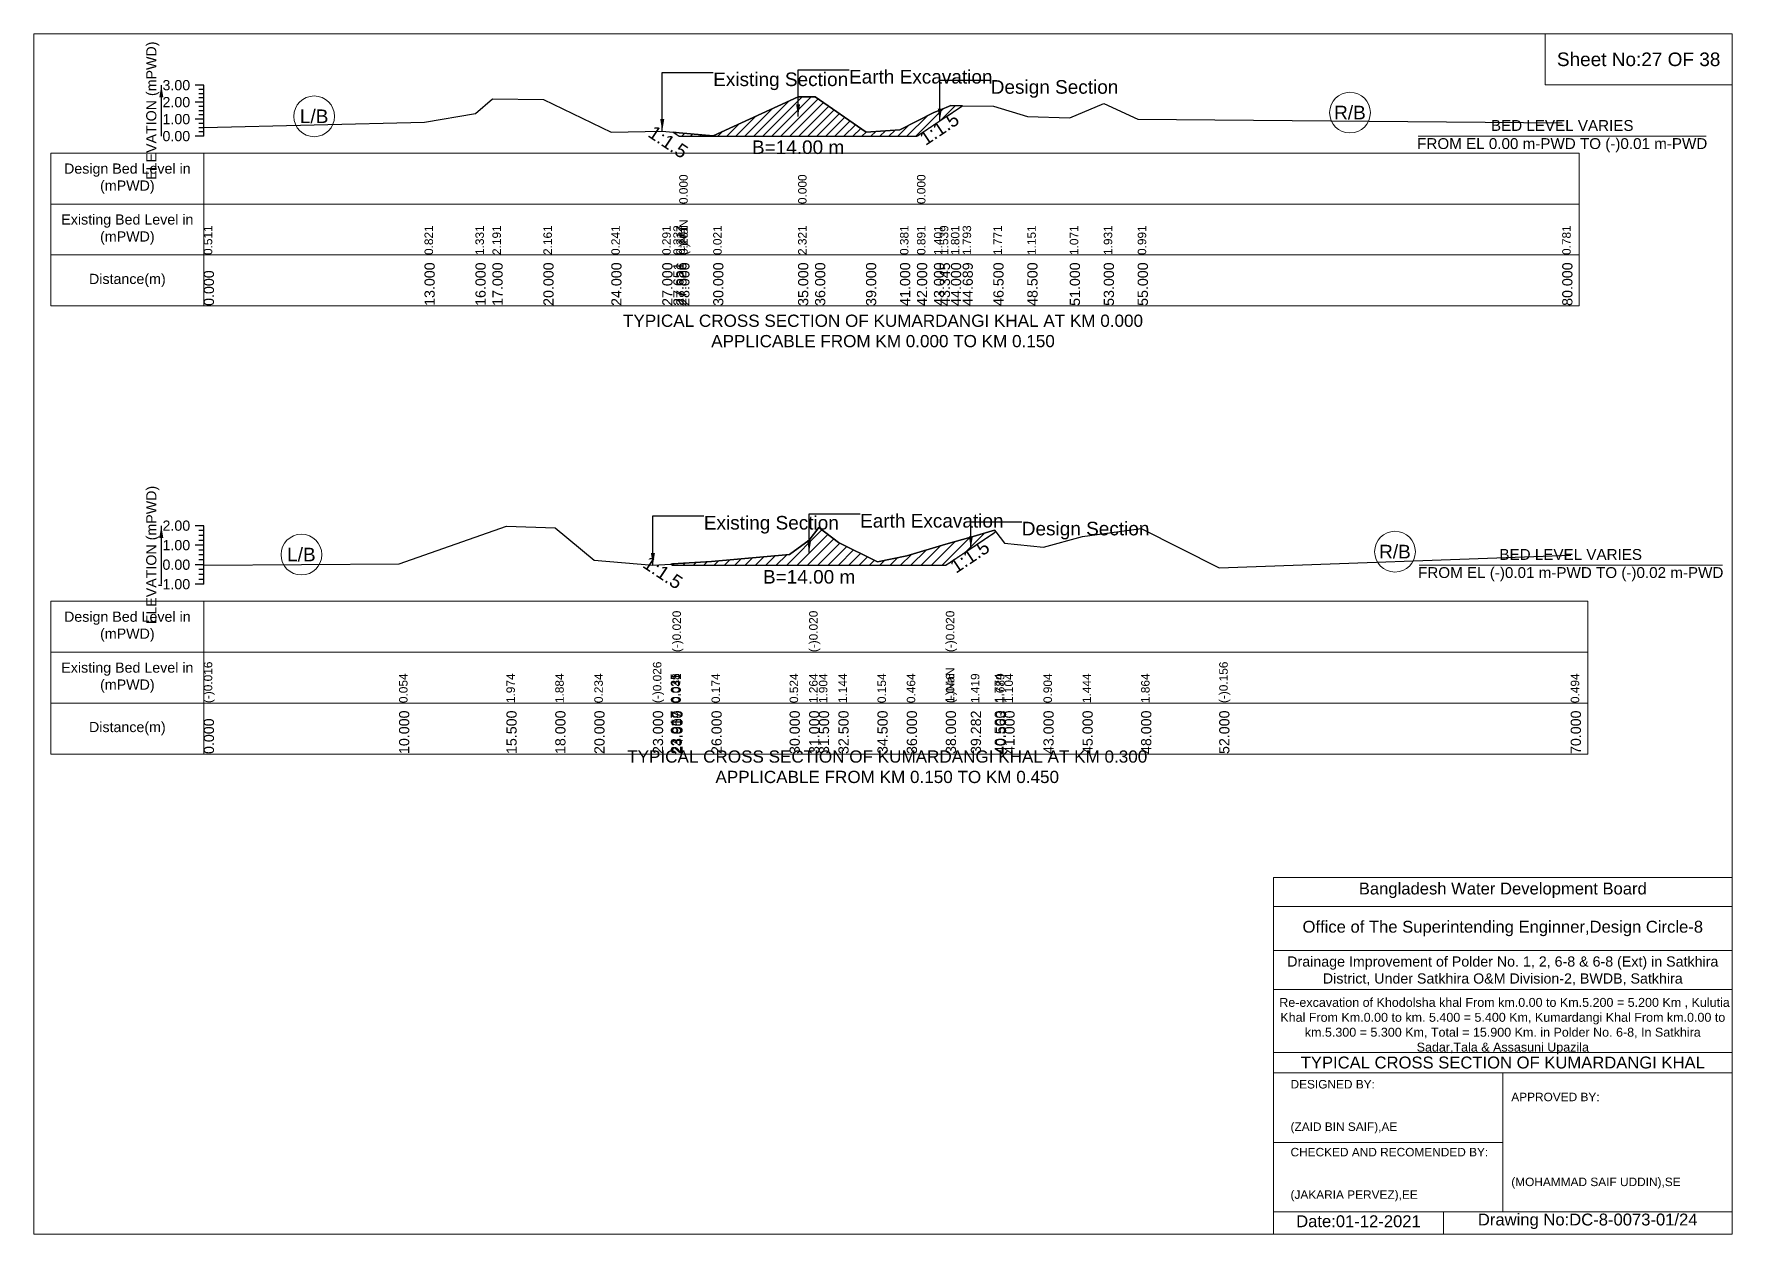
# Model space of a CAD drawing. Header units: inches. Extents: x 93000 to 476000, y -4242 to 0.
# Drawn here: x 360000 to 366000, y -4242 to 0 of the extents above; entities that cross this region are included whole.
import ezdxf

# ---------------------------------------------------------------- set-up
doc = ezdxf.new("R2010")
doc.units = ezdxf.units.IN
doc.header["$LTSCALE"] = 7
doc.header["$MEASUREMENT"] = 0
doc.linetypes.add('DASHED', pattern=[0.75, 0.5, -0.25])
for name, color, linetype, lineweight in [('Cross section Data Border', 7, 'Continuous', 9), ('Cross Section Labels', 7, 'Continuous', 9), ('Design_Bed_Level for Xsection', 7, 'DASHED', 25), ('Existing_Bed_Level for Xsection', 7, 'Continuous', 25), ('Long Section Labels', 7, 'Continuous', 9)]:
    doc.layers.add(name, color=color, linetype=linetype, lineweight=lineweight)
doc.styles.get("Standard").update_dxf_attribs({"font": 'arial.ttf'})
doc.dimstyles.get("Standard").update_dxf_attribs({"dimtxt": 0.18, "dimasz": 0.18, "dimexe": 0.18, "dimexo": 0.0625, "dimgap": 0.09, "dimtad": 0, "dimtih": 1, "dimtoh": 1, "dimdec": 4, "dimzin": 0, "dimdsep": 46, "dimtxsty": 'Standard', "dimcen": 0.09, "dimadec": 0, "dimazin": 0, "dimtfac": 1, "dimtdec": 4, "dimtofl": 0, "dimtmove": 0, "dimatfit": 3, "dimfxl": 1, "dimtolj": 1, "dimtzin": 0, "dimarcsym": 0})

msp = doc.modelspace()

# ---------------------------------------------------------------- texts
at = {"layer": 'Cross section Data Border', "attachment_point": 5}
for s, insert, char_height in [('Sheet No:27 OF 38', (365670, -90), 48), ('Bangladesh Water Development Board', (365190, -3027), 42), ('Office of The Superintending Enginner,Design Circle-8', (365190, -3162), 42)]:
    msp.add_mtext(s, dxfattribs=dict(at, insert=insert, char_height=char_height))
at = {"layer": 'Cross section Data Border'}
for s, insert, char_height, width, attachment_point in [('Design Bed Level in (mPWD)', (360330, -511.3), 36, 480, 5), ('Existing Bed Level in (mPWD)', (360330, -691.3), 36, 480, 5), ('Distance(m)', (360330, -871.3), 36, 480, 5), ('Design Bed Level in (mPWD)', (360330, -2095.2), 36, 480, 5), ('Existing Bed Level in (mPWD)', (360330, -2275.2), 36, 480, 5), ('Distance(m)', (360330, -2455.2), 36, 480, 5), ('Drainage Improvement of Polder No. 1, 2, 6-8 & 6-8 (Ext) in Satkhira District, Under Satkhira O&M Division-2, BWDB, Satkhira', (365190, -3312), 36, 1680, 5), (' Re-excavation of Khodolsha khal From km.0.00 to Km.5.200 = 5.200 Km , Kulutia Khal From Km.0.00 to km. 5.400 = 5.400 Km, Kumardangi Khal From km.0.00 to km.5.300 = 5.300 Km, Total = 15.900 Km. in Polder No. 6-8, In Satkhira Sadar,Tala & Assasuni Upazila', (365190, -3507), 31.6143, 1620, 5), ('TYPICAL CROSS SECTION OF KUMARDANGI KHAL', (365190, -3636), 42, 1680, 5), ('DESIGNED BY:^J^J^J(ZAID BIN SAIF),AE', (364440, -3792), 30, 840, 4), ('APPROVED BY:^J^J^J^J^J^J(MOHAMMAD SAIF UDDIN),SE', (365220, -3912), 30, 840, 4), ('CHECKED AND RECOMENDED BY:^J^J^J(JAKARIA PERVEZ),EE', (364440, -4032), 30, 840, 4), ('Date:01-12-2021', (364680, -4197), 42, 840, 5), ('Drawing No:DC-8-0073-01/24', (365490, -4197), 42, 1320, 5)]:
    msp.add_mtext(s, dxfattribs=dict(at, insert=insert, char_height=char_height, width=width, attachment_point=attachment_point))
at = {"layer": 'Cross Section Labels'}
for s, insert, char_height, attachment_point in [('Existing Section', (362400, -136.3), 48, 1), ('Earth Excavation', (362880, -127.3), 48, 1), ('Design Section', (363380.7, -163.3), 48, 1), ('L/B', (360990, -291.3), 48, 5), ('R/B', (364650, -278.1), 48, 5), ('BED LEVEL VARIES ^JFROM EL 0.00 m-PWD TO (-)0.01 m-PWD', (365400, -361.3), 38.4, 5), ('B=14.00 m', (362700, -376.3), 48, 2), ('TYPICAL CROSS SECTION OF KUMARDANGI KHAL AT KM 0.000^JAPPLICABLE FROM KM 0.000 TO KM 0.150', (363000, -1050), 43.2, 5), ('Existing Section', (362367, -1703.7), 48, 1), ('Earth Excavation', (362919, -1696.8), 48, 1), ('Design Section', (363490.4, -1724.4), 48, 1), ('L/B', (360945, -1840.4), 48, 5), ('R/B', (364809, -1830.1), 48, 5), ('BED LEVEL VARIES ^JFROM EL (-)0.01 m-PWD TO (-)0.02 m-PWD', (365430, -1877.6), 38.4, 5), ('B=14.00 m', (362739, -1894.9), 48, 2), ('TYPICAL CROSS SECTION OF KUMARDANGI KHAL AT KM 0.300^JAPPLICABLE FROM KM 0.150 TO KM 0.450', (363015, -2590.5), 43.2, 5)]:
    msp.add_mtext(s, dxfattribs=dict(at, insert=insert, char_height=char_height, attachment_point=attachment_point))
at = {"layer": 'Cross Section Labels', "char_height": 48, "attachment_point": 2}
for insert, rotation in [((363185.7, -315), 33.69007), ((362254.5, -361.8), 326.30993), ((363293.2, -1827.3), 33.69007), ((362235.9, -1884.3), 326.30993)]:
    msp.add_mtext('1:1.5', dxfattribs=dict(at, insert=insert, rotation=rotation))
at = {"layer": 'Existing_Bed_Level for Xsection', "char_height": 36, "attachment_point": 5, "rotation": 90}
for insert in [(360420, -271.3), (360420, -1841.7)]:
    msp.add_mtext('ELEVATION (mPWD)', dxfattribs=dict(at, insert=insert))
at = {"layer": 'Existing_Bed_Level for Xsection', "char_height": 36, "attachment_point": 6}
for s, insert in [('3.00', (360552, -181.3)), ('2.00', (360552, -241.3)), ('1.00', (360552, -301.3)), ('0.00', (360552, -361.3)), ('2.00', (360552, -1738.2)), ('1.00', (360552, -1807.2)), ('0.00', (360552, -1876.2)), ('-1.00', (360552, -1945.2))]:
    msp.add_mtext(s, dxfattribs=dict(at, insert=insert))
at = {"layer": 'Long Section Labels', "attachment_point": 1, "rotation": 90}
for s, insert, char_height in [('0.000', (362280, -601.3), 30), ('0.000', (362700, -601.3), 30), ('0.000', (363120, -601.3), 30), ('(-)NaN', (362280, -781.3), 30), ('0.511', (360600, -781.3), 30), ('0.821', (361380, -781.3), 30), ('1.331', (361560, -781.3), 30), ('2.191', (361620, -781.3), 30), ('2.161', (361800, -781.3), 30), ('0.241', (362040, -781.3), 30), ('0.241', (362040, -781.3), 30), ('0.291', (362220, -781.3), 30), ('0.232', (362259.1, -781.3), 30), ('0.217', (362269.5, -781.3), 30), ('0.201', (362280, -781.3), 30), ('0.201', (362280, -781.3), 30), ('0.021', (362400, -781.3), 30), ('2.321', (362700, -781.3), 30), ('2.321', (362700, -781.3), 30), ('2.321', (362700, -781.3), 30), ('2.321', (362700, -781.3), 30), ('0.381', (363060, -781.3), 30), ('0.891', (363120, -781.3), 30), ('0.891', (363120, -781.3), 30), ('0.891', (363120, -781.3), 30), ('1.401', (363180, -781.3), 30), ('1.539', (363200.7, -781.3), 30), ('1.801', (363240, -781.3), 30), ('1.793', (363281.3, -781.3), 30), ('1.771', (363390, -781.3), 30), ('1.151', (363510, -781.3), 30), ('1.071', (363660, -781.3), 30), ('1.931', (363780, -781.3), 30), ('0.991', (363900, -781.3), 30), ('0.781', (365400, -781.3), 30), ('0.000', (360600, -961.3), 36), ('13.000', (361380, -961.3), 36), ('16.000', (361560, -961.3), 36), ('17.000', (361620, -961.3), 36), ('20.000', (361800, -961.3), 36), ('24.000', (362040, -961.3), 36), ('27.000', (362220, -961.3), 36), ('27.651', (362259.1, -961.3), 36), ('27.826', (362269.5, -961.3), 36), ('28.000', (362280, -961.3), 36), ('28.000', (362280, -961.3), 36), ('28.000', (362280, -961.3), 36), ('30.000', (362400, -961.3), 36), ('35.000', (362700, -961.3), 36), ('35.000', (362700, -961.3), 36), ('35.000', (362700, -961.3), 36), ('36.000', (362760, -961.3), 36), ('39.000', (362940, -961.3), 36), ('41.000', (363060, -961.3), 36), ('42.000', (363120, -961.3), 36), ('42.000', (363120, -961.3), 36), ('42.000', (363120, -961.3), 36), ('43.000', (363180, -961.3), 36), ('43.345', (363200.7, -961.3), 36), ('44.000', (363240, -961.3), 36), ('44.689', (363281.3, -961.3), 36), ('46.500', (363390, -961.3), 36), ('48.500', (363510, -961.3), 36), ('51.000', (363660, -961.3), 36), ('53.000', (363780, -961.3), 36), ('55.000', (363900, -961.3), 36), ('80.000', (365400, -961.3), 36), ('(-)0.020', (362256, -2185.2), 30), ('(-)0.020', (362739, -2185.2), 30), ('(-)0.020', (363222, -2185.2), 30), ('(-)0.016', (360600, -2365.2), 30), ('0.054', (361290, -2365.2), 30), ('1.974', (361669.5, -2365.2), 30), ('1.884', (361842, -2365.2), 30), ('0.234', (361980, -2365.2), 30), ('(-)0.026', (362187, -2365.2), 30), ('0.035', (362250.3, -2365.2), 30), ('0.038', (362253.1, -2365.2), 30), ('0.041', (362256, -2365.2), 30), ('0.041', (362256, -2365.2), 30), ('0.041', (362256, -2365.2), 30), ('0.174', (362394, -2365.2), 30), ('0.524', (362670, -2365.2), 30), ('1.264', (362739, -2365.2), 30), ('1.264', (362739, -2365.2), 30), ('1.264', (362739, -2365.2), 30), ('1.904', (362773.5, -2365.2), 30), ('1.144', (362842.5, -2365.2), 30), ('0.154', (362980.5, -2365.2), 30), ('0.464', (363084, -2365.2), 30), ('(-)NaN', (363222, -2365.2), 30), ('1.046', (363222, -2365.2), 30), ('1.046', (363222, -2365.2), 30), ('1.419', (363310.4, -2365.2), 30), ('1.774', (363394.5, -2365.2), 30), ('1.689', (363398.9, -2365.2), 30), ('1.104', (363429, -2365.2), 30), ('0.904', (363567, -2365.2), 30), ('1.444', (363705, -2365.2), 30), ('1.864', (363912, -2365.2), 30), ('(-)0.156', (364188, -2365.2), 30), ('0.494', (365430, -2365.2), 30), ('10.000', (361290, -2545.2), 36), ('15.500', (361669.5, -2545.2), 36), ('18.000', (361842, -2545.2), 36), ('20.000', (361980, -2545.2), 36), ('23.000', (362187, -2545.2), 36), ('23.917', (362250.3, -2545.2), 36), ('23.959', (362253.1, -2545.2), 36), ('24.000', (362256, -2545.2), 36), ('24.000', (362256, -2545.2), 36), ('24.000', (362256, -2545.2), 36), ('26.000', (362394, -2545.2), 36), ('30.000', (362670, -2545.2), 36), ('31.000', (362739, -2545.2), 36), ('31.000', (362739, -2545.2), 36), ('31.000', (362739, -2545.2), 36), ('31.500', (362773.5, -2545.2), 36), ('32.500', (362842.5, -2545.2), 36), ('34.500', (362980.5, -2545.2), 36), ('36.000', (363084, -2545.2), 36), ('38.000', (363222, -2545.2), 36), ('38.000', (363222, -2545.2), 36), ('38.000', (363222, -2545.2), 36), ('39.282', (363310.4, -2545.2), 36), ('40.500', (363394.5, -2545.2), 36), ('40.563', (363398.9, -2545.2), 36), ('41.000', (363429, -2545.2), 36), ('43.000', (363567, -2545.2), 36), ('45.000', (363705, -2545.2), 36), ('48.000', (363912, -2545.2), 36), ('52.000', (364188, -2545.2), 36), ('70.000', (365430, -2545.2), 36), ('0.000', (360600, -2545.2), 36)]:
    msp.add_mtext(s, dxfattribs=dict(at, insert=insert, char_height=char_height))

# ---------------------------------------------------------------- hatches: boundary and pattern name
at = {"layer": 'Existing_Bed_Level for Xsection'}
h = msp.add_hatch(dxfattribs=at)
h.set_pattern_fill('ANSI31', color=256, scale=180, style=0)
h.paths.add_polyline_path([(362259.1, -347.3), (362269.5, -354.3), (362280, -361.3), (362400, -361.3), (362700, -361.3), (362760, -361.3), (362940, -361.3), (363060, -361.3), (363120, -361.3), (363180, -321.3), (363200.7, -307.5), (363240, -281.3), (363281.3, -253.7), (363240, -253.2), (363200.7, -268.9), (363180, -277.2), (363120, -307.8), (363060, -338.4), (362940, -346.8), (362760, -222), (362700, -222), (362400, -360), (362280, -349.2), (362269.5, -348.3)])
h = msp.add_hatch(dxfattribs=at)
h.set_pattern_fill('ANSI31', color=256, scale=207, style=0)
h.paths.add_polyline_path([(362250.3, -1873.8), (362253.1, -1875.7), (362256, -1877.6), (362394, -1877.6), (362670, -1877.6), (362739, -1877.6), (362773.5, -1877.6), (362842.5, -1877.6), (362980.5, -1877.6), (363084, -1877.6), (363222, -1877.6), (363310.4, -1818.7), (363394.5, -1762.6), (363398.9, -1759.7), (363394.5, -1753.8), (363310.4, -1778.3), (363222, -1804), (363084, -1844.2), (362980.5, -1865.6), (362842.5, -1797.3), (362773.5, -1744.9), (362739, -1789), (362670, -1840.1), (362394, -1864.2), (362256, -1873.4), (362253.1, -1873.6)])

# ---------------------------------------------------------------- linework, layer by layer
at = {"layer": 'Cross section Data Border'}
for points in [[(360000, 0), (366000, 0), (366000, -4242), (360000, -4242)], [(365340, 0), (366000, 0), (366000, -180), (365340, -180)], [(360060, -421.3), (365460, -421.3), (365460, -961.3), (360060, -961.3)], [(360060, -2005.2), (365490, -2005.2), (365490, -2545.2), (360060, -2545.2)]]:
    msp.add_lwpolyline(points, close=True, dxfattribs=at)
for points in [[(360600, -421.3), (360600, -961.3)], [(360060, -601.3), (365460, -601.3)], [(360060, -781.3), (365460, -781.3)], [(360600, -2005.2), (360600, -2545.2)], [(360060, -2185.2), (365490, -2185.2)], [(360060, -2365.2), (365490, -2365.2)], [(364380, -4242), (364380, -2982), (366000, -2982)], [(364380, -3084), (366000, -3084)], [(364380, -3240), (366000, -3240)], [(364380, -3378), (366000, -3378)], [(364380, -3600), (366000, -3600)], [(364380, -3672), (366000, -3672)], [(365190, -3672), (365190, -4164)], [(364380, -3918), (365190, -3918)], [(364380, -4164), (366000, -4164)], [(364980, -4164), (364980, -4242)]]:
    msp.add_lwpolyline(points, dxfattribs=at)
at = {"layer": 'Cross Section Labels'}
for points in [[(364891, -361.3), (365909, -361.3)], [(364894.2, -1877.6), (365965.8, -1877.6)]]:
    msp.add_lwpolyline(points, dxfattribs=at)
for centre in [(360990, -291.3), (364650, -278.1), (360945, -1840.4), (364809, -1830.1)]:
    msp.add_circle(centre, 72, dxfattribs=at)
at = {"layer": 'Design_Bed_Level for Xsection'}
for points in [[(362259.1, -347.3), (362269.5, -354.3), (362280, -361.3), (362700, -361.3), (363120, -361.3), (363200.7, -307.5), (363281.3, -253.7)], [(362250.3, -1873.8), (362253.1, -1875.7), (362256, -1877.6), (362739, -1877.6), (363222, -1877.6), (363310.4, -1818.7), (363398.9, -1759.7)]]:
    msp.add_lwpolyline(points, dxfattribs=at)
at = {"layer": 'Existing_Bed_Level for Xsection'}
for points in [[(360600, -181.3), (360570, -181.3)], [(360600, -196.3), (360582, -196.3)], [(360600, -211.3), (360582, -211.3)], [(360600, -226.3), (360582, -226.3)], [(360600, -361.3), (360600, -301.3), (360600, -241.3), (360600, -181.3)], [(360600, -330.6), (361380, -312), (361560, -281.4), (361620, -229.8), (361800, -231.6), (362040, -346.8), (362220, -343.8), (362259.1, -347.3), (362269.5, -348.3), (362280, -349.2), (362280, -349.2), (362400, -360), (362700, -222), (362700, -222), (362760, -222), (362940, -346.8), (363060, -338.4), (363120, -307.8), (363120, -307.8), (363180, -277.2), (363200.7, -268.9), (363240, -253.2), (363281.3, -253.7), (363390, -255), (363510, -292.2), (363660, -297), (363780, -245.4), (363900, -301.8), (365400, -314.4)], [(360600, -241.3), (360570, -241.3)], [(360600, -256.3), (360582, -256.3)], [(360600, -271.3), (360582, -271.3)], [(360600, -286.3), (360582, -286.3)], [(360600, -301.3), (360570, -301.3)], [(360600, -316.3), (360582, -316.3)], [(360600, -331.3), (360582, -331.3)], [(360600, -346.3), (360582, -346.3)], [(360600, -361.3), (360570, -361.3)], [(360600, -1738.2), (360570, -1738.2)], [(360600, -1945.2), (360600, -1876.2), (360600, -1807.2), (360600, -1738.2)], [(360600, -1755.5), (360582, -1755.5)], [(360600, -1772.7), (360582, -1772.7)], [(360600, -1790), (360582, -1790)], [(360600, -1877.3), (361290, -1872.5), (361669.5, -1740), (361842, -1746.2), (361980, -1860.1), (362187, -1878), (362250.3, -1873.8), (362253.1, -1873.6), (362256, -1873.4), (362256, -1873.4), (362394, -1864.2), (362670, -1840.1), (362739, -1789), (362739, -1789), (362773.5, -1744.9), (362842.5, -1797.3), (362980.5, -1865.6), (363084, -1844.2), (363222, -1804), (363222, -1804), (363310.4, -1778.3), (363394.5, -1753.8), (363398.9, -1759.7), (363429, -1800.1), (363567, -1813.9), (363705, -1776.6), (363912, -1747.6), (364188, -1887), (365430, -1842.2)], [(360600, -1807.2), (360570, -1807.2)], [(360600, -1824.5), (360582, -1824.5)], [(360600, -1841.7), (360582, -1841.7)], [(360600, -1859), (360582, -1859)], [(360600, -1876.2), (360570, -1876.2)], [(360600, -1893.5), (360582, -1893.5)], [(360600, -1910.7), (360582, -1910.7)], [(360600, -1945.2), (360570, -1945.2)], [(360600, -1928), (360582, -1928)]]:
    msp.add_lwpolyline(points, dxfattribs=at)
for points in [[(362259.1, -347.3), (362269.5, -354.3), (362280, -361.3), (362280, -361.3), (362400, -361.3), (362700, -361.3), (362700, -361.3), (362760, -361.3), (362940, -361.3), (363060, -361.3), (363120, -361.3), (363120, -361.3), (363180, -321.3), (363200.7, -307.5), (363240, -281.3), (363281.3, -253.7), (363281.3, -253.7), (363281.3, -253.7), (363240, -253.2), (363200.7, -268.9), (363180, -277.2), (363120, -307.8), (363120, -307.8), (363060, -338.4), (362940, -346.8), (362760, -222), (362700, -222), (362700, -222), (362400, -360), (362280, -349.2), (362280, -349.2), (362269.5, -348.3)], [(362250.3, -1873.8), (362250.3, -1873.8), (362253.1, -1875.7), (362256, -1877.6), (362256, -1877.6), (362394, -1877.6), (362670, -1877.6), (362739, -1877.6), (362739, -1877.6), (362773.5, -1877.6), (362842.5, -1877.6), (362980.5, -1877.6), (363084, -1877.6), (363222, -1877.6), (363222, -1877.6), (363310.4, -1818.7), (363394.5, -1762.6), (363398.9, -1759.7), (363398.9, -1759.7), (363398.9, -1759.7), (363394.5, -1753.8), (363310.4, -1778.3), (363222, -1804), (363222, -1804), (363084, -1844.2), (362980.5, -1865.6), (362842.5, -1797.3), (362773.5, -1744.9), (362739, -1789), (362739, -1789), (362670, -1840.1), (362394, -1864.2), (362256, -1873.4), (362256, -1873.4), (362253.1, -1873.6), (362250.3, -1873.8)]]:
    msp.add_lwpolyline(points, close=True, dxfattribs=at)

msp.set_redraw_order([(e.dxf.handle, doc.entitydb.next_handle()) for e in msp.query("TEXT MTEXT ATTDEF DIMENSION ARC_DIMENSION")])  # texts and dimensions are drawn at this point

# ---------------------------------------------------------------- leaders
at = {"layer": 'Cross Section Labels', "annotation_type": 0, "has_hookline": 1, "hookline_direction": 0}
for points, text_width in [([(362220, -343.8), (362220, -136.3), (362399.9, -136.3)], 467.2), ([(362700, -291.6), (362700, -127.3), (362879.9, -127.3)], 497), ([(363200.7, -307.5), (363200.7, -163.3), (363380.6, -163.3)], 441.2), ([(362187, -1878), (362187, -1703.7), (362366.9, -1703.7)], 467.2), ([(362739, -1833.3), (362739, -1696.8), (362918.9, -1696.8)], 497), ([(363310.4, -1818.7), (363310.4, -1724.4), (363490.3, -1724.4)], 441.2)]:
    msp.add_leader(points, dimstyle='Standard', override={"dimasz": 43.2}, dxfattribs=dict(at, text_width=text_width))
at = {"layer": 'Existing_Bed_Level for Xsection'}
for points in [[(360450, -181.3), (360450, -361.3)], [(360450, -1738.2), (360450, -1945.2)]]:
    msp.add_leader(points, dimstyle='Standard', override={"dimasz": 43.2}, dxfattribs=at)

doc.saveas('drawing.dxf')
